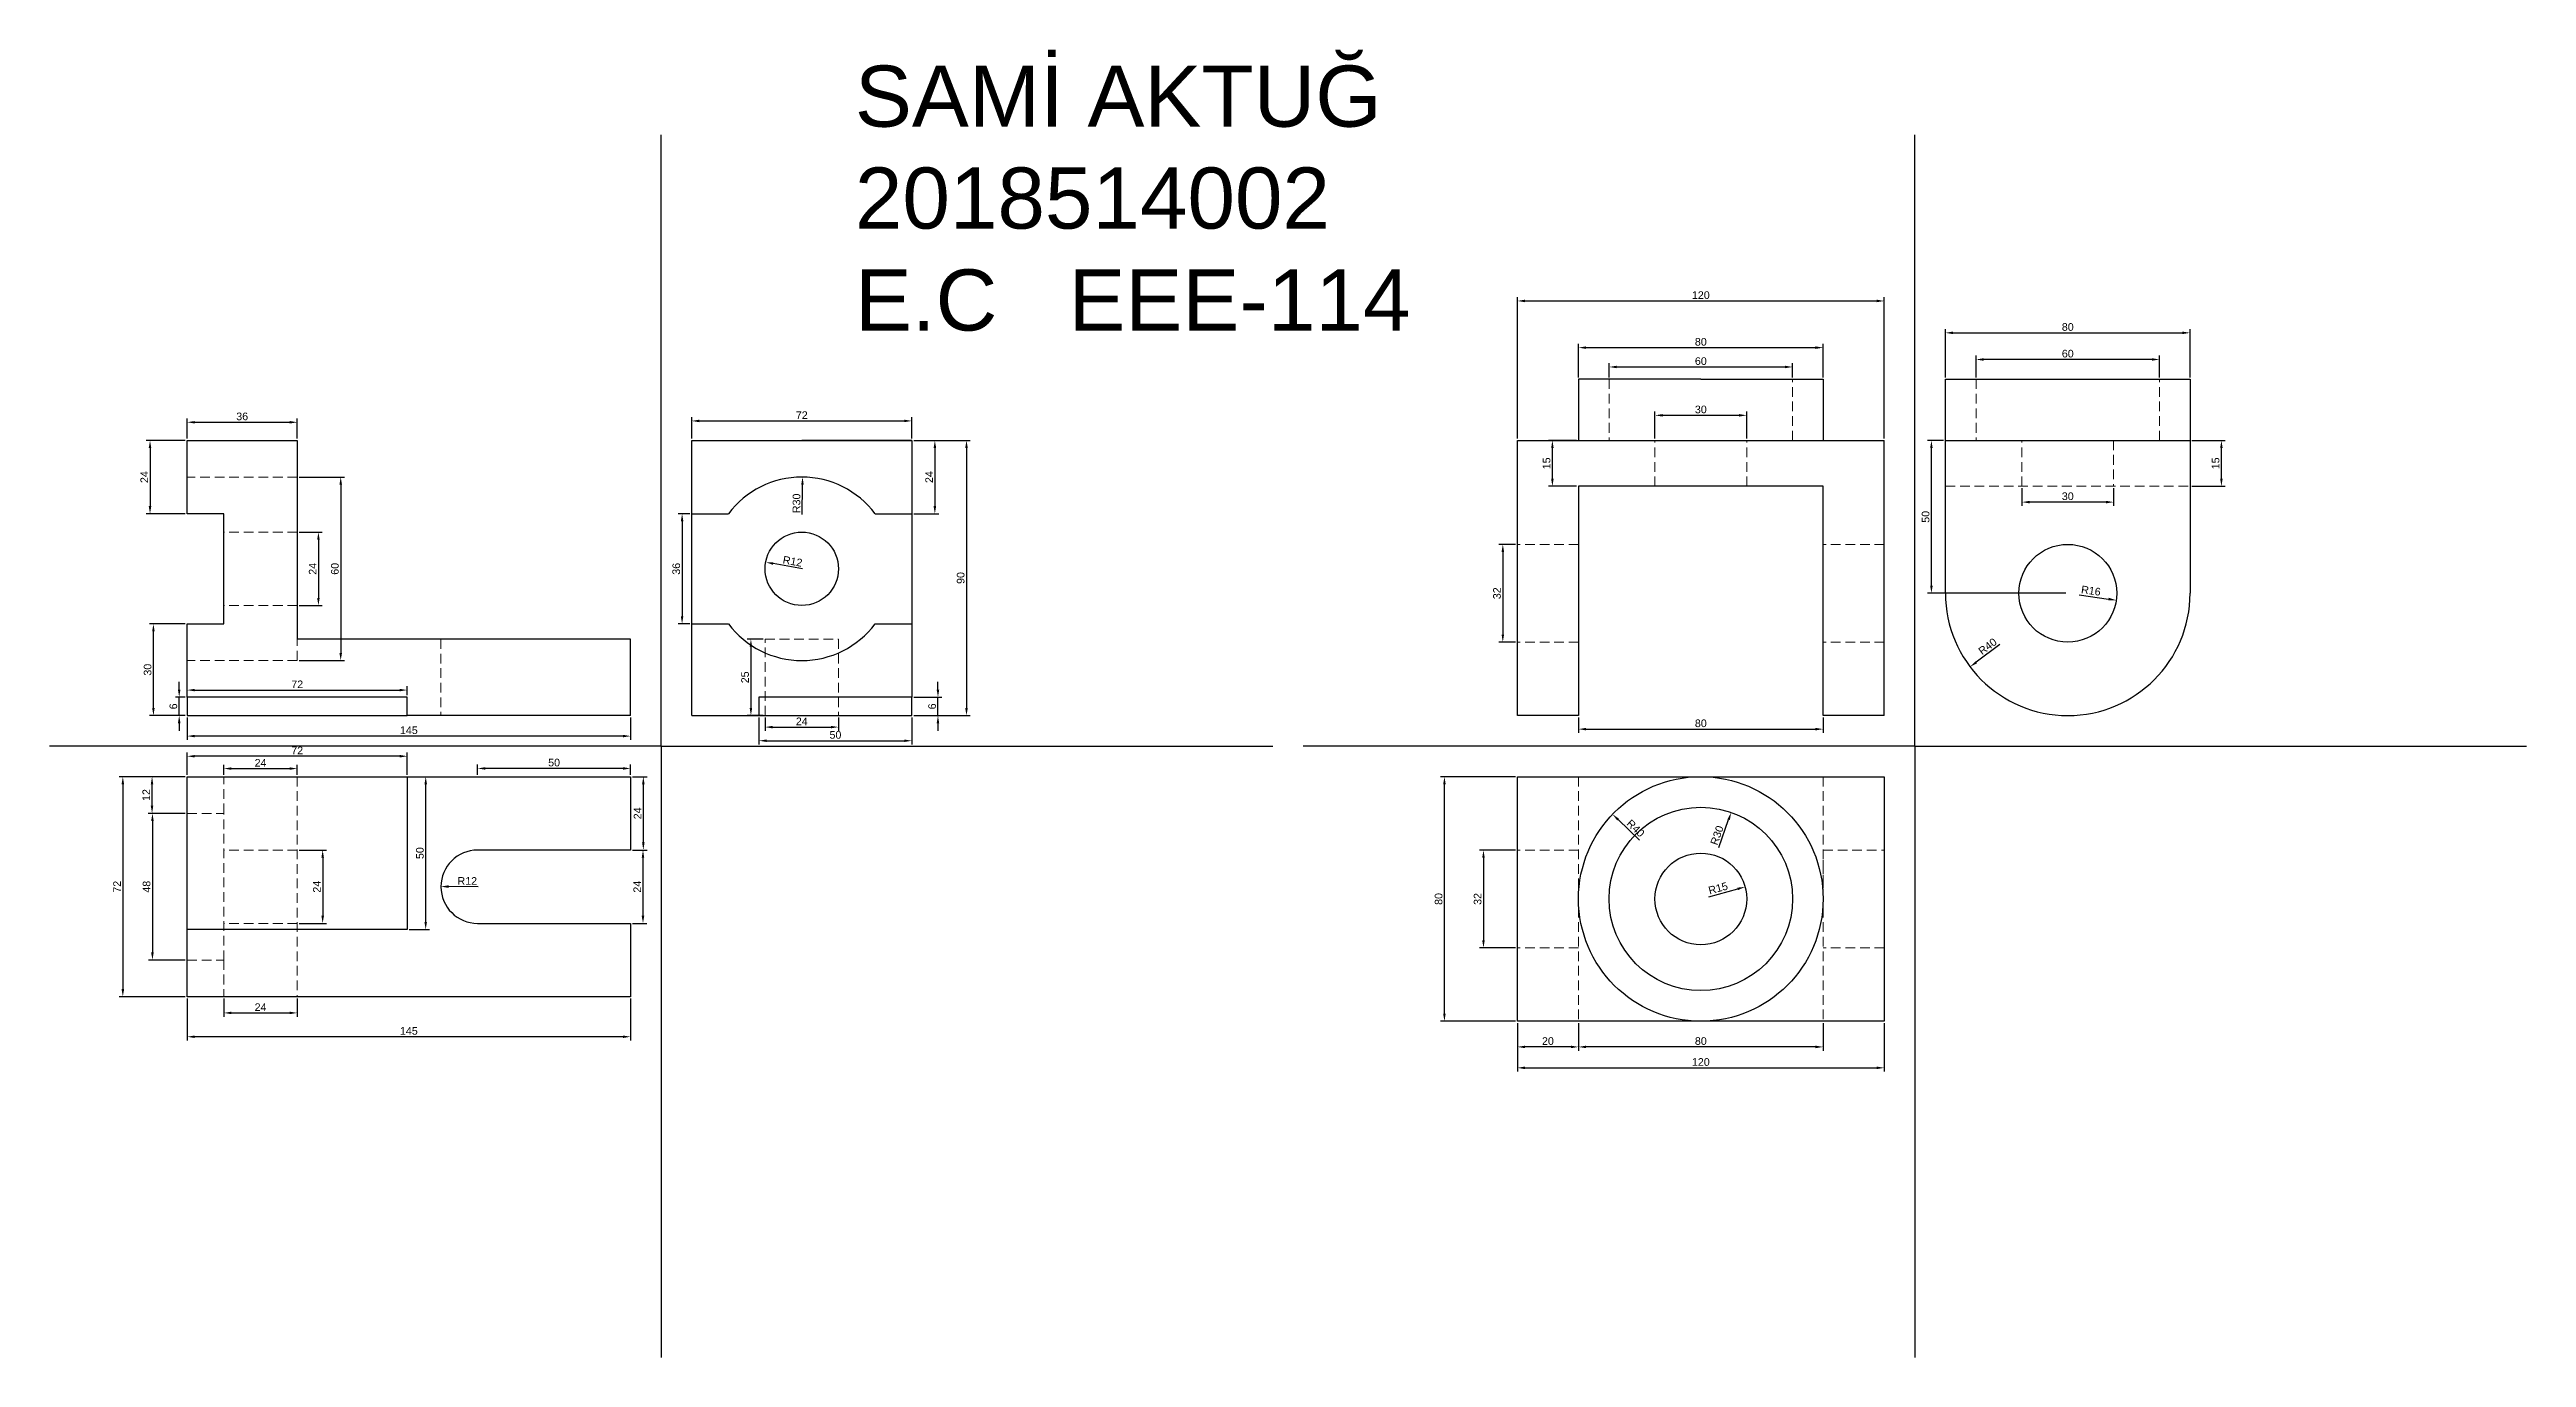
# Model space of a CAD drawing. Header units: millimetres. Extents: x 0 to 810, y 0 to 428.
import ezdxf

# ---------------------------------------------------------------- set-up
doc = ezdxf.new("R2010")
doc.units = ezdxf.units.MM
doc.linetypes.add('HIDDEN2', pattern=[4.7625, 3.175, -1.5875])
doc.layers.add('dimension', color=3, linetype='Continuous', lineweight=15)
doc.layers.add('hidden', color=2, linetype='HIDDEN2', lineweight=18)
doc.styles.get("Standard").update_dxf_attribs({"font": 'arial.ttf'})
doc.dimstyles.new('ISO-25', dxfattribs={"dimtxt": 2.5, "dimasz": 2.5, "dimexe": 1.25, "dimexo": 0.625, "dimtad": 1, "dimtxsty": 'Standard', "dimcen": 2.5, "dimadec": 0, "dimazin": 0, "dimtfac": 1, "dimtmove": 0, "dimatfit": 3, "dimfxl": 1, "dimarcsym": 0})

msp = doc.modelspace()

# ---------------------------------------------------------------- texts
at = {"insert": (263.365, 422.626), "char_height": 20, "attachment_point": 1}
msp.add_mtext_dynamic_manual_height_columns('SAMİ AKTUĞ\\P2018514002\\PE.C   EEE-114', width=232.09743, gutter_width=12.5, heights=[0], dxfattribs=at)

# ---------------------------------------------------------------- blocks, each defined once
blk = doc.blocks.new('*D1')
at = {"layer": 'Defpoints', "color": 0, "transparency": 16777216}
for p in [(580, 330.35), (500, 320), (580, 320)]:
    blk.add_point(p, dxfattribs=at)
at = {"layer": 'dimension', "color": 0, "lineweight": -2, "transparency": 16777216}
for p, q in [((500, 320.63), (500, 331.6)), ((502.5, 330.35), (577.5, 330.35)), ((580, 320.63), (580, 331.6))]:
    blk.add_line(p, q, dxfattribs=at)
at = {"layer": 'dimension', "color": 0, "transparency": 16777216}
for points in [[(502.5, 330.77), (502.5, 329.93), (500, 330.35)], [(577.5, 330.77), (577.5, 329.93), (580, 330.35)]]:
    blk.add_solid(points, dxfattribs=at)
at = {"layer": 'dimension', "color": 0, "transparency": 16777216, "insert": (540, 332.25), "char_height": 2.5, "attachment_point": 5}
blk.add_mtext('80', dxfattribs=at)
blk = doc.blocks.new('*D2')
at = {"layer": 'Defpoints', "color": 0, "transparency": 16777216}
for p in [(570, 324.03), (510, 320), (570, 320)]:
    blk.add_point(p, dxfattribs=at)
at = {"layer": 'dimension', "color": 0, "lineweight": -2, "transparency": 16777216}
for p, q in [((510, 320.63), (510, 325.28)), ((512.5, 324.03), (567.5, 324.03)), ((570, 320.63), (570, 325.28))]:
    blk.add_line(p, q, dxfattribs=at)
at = {"layer": 'dimension', "color": 0, "transparency": 16777216}
for points in [[(512.5, 324.44), (512.5, 323.61), (510, 324.03)], [(567.5, 324.44), (567.5, 323.61), (570, 324.03)]]:
    blk.add_solid(points, dxfattribs=at)
at = {"layer": 'dimension', "color": 0, "transparency": 16777216, "insert": (540, 325.93), "char_height": 2.5, "attachment_point": 5}
blk.add_mtext('60', dxfattribs=at)
blk = doc.blocks.new('*D3')
at = {"layer": 'Defpoints', "color": 0, "transparency": 16777216}
for p in [(555, 308.21), (525, 300), (555, 300)]:
    blk.add_point(p, dxfattribs=at)
at = {"layer": 'dimension', "color": 0, "lineweight": -2, "transparency": 16777216}
for p, q in [((525, 300.62), (525, 309.46)), ((527.5, 308.21), (552.5, 308.21)), ((555, 300.62), (555, 309.46))]:
    blk.add_line(p, q, dxfattribs=at)
at = {"layer": 'dimension', "color": 0, "transparency": 16777216}
for points in [[(527.5, 308.63), (527.5, 307.8), (525, 308.21)], [(552.5, 308.63), (552.5, 307.8), (555, 308.21)]]:
    blk.add_solid(points, dxfattribs=at)
at = {"layer": 'dimension', "color": 0, "transparency": 16777216, "insert": (540, 310.12), "char_height": 2.5, "attachment_point": 5}
blk.add_mtext('30', dxfattribs=at)
blk = doc.blocks.new('*D5')
at = {"layer": 'Defpoints', "color": 0, "transparency": 16777216}
for p in [(480, 266), (475.25, 234), (480, 234)]:
    blk.add_point(p, dxfattribs=at)
at = {"layer": 'dimension', "color": 0, "lineweight": -2, "transparency": 16777216}
for p, q in [((479.38, 266), (474, 266)), ((475.25, 263.5), (475.25, 236.5)), ((479.38, 234), (474, 234))]:
    blk.add_line(p, q, dxfattribs=at)
at = {"layer": 'dimension', "color": 0, "transparency": 16777216}
for points in [[(474.84, 263.5), (475.67, 263.5), (475.25, 266)], [(474.84, 236.5), (475.67, 236.5), (475.25, 234)]]:
    blk.add_solid(points, dxfattribs=at)
at = {"layer": 'dimension', "color": 0, "transparency": 16777216, "insert": (473.35, 250), "char_height": 2.5, "attachment_point": 5, "rotation": 90}
blk.add_mtext('32', dxfattribs=at)
blk = doc.blocks.new('*D6')
at = {"layer": 'Defpoints', "color": 0, "transparency": 16777216}
for p in [(480, 166), (468.92, 134), (480, 134)]:
    blk.add_point(p, dxfattribs=at)
at = {"layer": 'dimension', "color": 0, "lineweight": -2, "transparency": 16777216}
for p, q in [((479.38, 166), (467.67, 166)), ((468.92, 163.5), (468.92, 136.5)), ((479.38, 134), (467.67, 134))]:
    blk.add_line(p, q, dxfattribs=at)
at = {"layer": 'dimension', "color": 0, "transparency": 16777216}
for points in [[(468.51, 163.5), (469.34, 163.5), (468.92, 166)], [(468.51, 136.5), (469.34, 136.5), (468.92, 134)]]:
    blk.add_solid(points, dxfattribs=at)
at = {"layer": 'dimension', "color": 0, "transparency": 16777216, "insert": (467.02, 150), "char_height": 2.5, "attachment_point": 5, "rotation": 90}
blk.add_mtext('32', dxfattribs=at)
blk = doc.blocks.new('*D7')
at = {"layer": 'Defpoints', "color": 0, "transparency": 16777216}
for p in [(480, 110), (600, 110), (600, 94.75)]:
    blk.add_point(p, dxfattribs=at)
at = {"layer": 'dimension', "color": 0, "lineweight": -2, "transparency": 16777216}
for p, q in [((480, 109.38), (480, 93.5)), ((600, 109.38), (600, 93.5)), ((482.5, 94.75), (597.5, 94.75))]:
    blk.add_line(p, q, dxfattribs=at)
at = {"layer": 'dimension', "color": 0, "transparency": 16777216}
for points in [[(482.5, 95.17), (482.5, 94.34), (480, 94.75)], [(597.5, 95.17), (597.5, 94.34), (600, 94.75)]]:
    blk.add_solid(points, dxfattribs=at)
at = {"layer": 'dimension', "color": 0, "transparency": 16777216, "insert": (540, 96.65), "char_height": 2.5, "attachment_point": 5}
blk.add_mtext('120', dxfattribs=at)
blk = doc.blocks.new('*D8')
at = {"layer": 'Defpoints', "color": 0, "transparency": 16777216}
for p in [(600, 345.62), (480, 300), (600, 300)]:
    blk.add_point(p, dxfattribs=at)
at = {"layer": 'dimension', "color": 0, "lineweight": -2, "transparency": 16777216}
for p, q in [((480, 300.62), (480, 346.87)), ((482.5, 345.62), (597.5, 345.62)), ((600, 300.62), (600, 346.87))]:
    blk.add_line(p, q, dxfattribs=at)
at = {"layer": 'dimension', "color": 0, "transparency": 16777216}
for points in [[(482.5, 346.04), (482.5, 345.21), (480, 345.62)], [(597.5, 346.04), (597.5, 345.21), (600, 345.62)]]:
    blk.add_solid(points, dxfattribs=at)
at = {"layer": 'dimension', "color": 0, "transparency": 16777216, "insert": (540, 347.52), "char_height": 2.5, "attachment_point": 5}
blk.add_mtext('120', dxfattribs=at)
blk = doc.blocks.new('*D9')
at = {"layer": 'Defpoints', "color": 0, "transparency": 16777216}
for p in [(500, 210), (580, 210), (580, 205.55)]:
    blk.add_point(p, dxfattribs=at)
at = {"layer": 'dimension', "color": 0, "lineweight": -2, "transparency": 16777216}
for p, q in [((500, 209.38), (500, 204.3)), ((502.5, 205.55), (577.5, 205.55)), ((580, 209.38), (580, 204.3))]:
    blk.add_line(p, q, dxfattribs=at)
at = {"layer": 'dimension', "color": 0, "transparency": 16777216}
for points in [[(502.5, 205.96), (502.5, 205.13), (500, 205.55)], [(577.5, 205.96), (577.5, 205.13), (580, 205.55)]]:
    blk.add_solid(points, dxfattribs=at)
at = {"layer": 'dimension', "color": 0, "transparency": 16777216, "insert": (540, 207.45), "char_height": 2.5, "attachment_point": 5}
blk.add_mtext('80', dxfattribs=at)
blk = doc.blocks.new('*D10')
at = {"layer": 'Defpoints', "color": 0, "transparency": 16777216}
for p in [(456.16, 190), (480, 190), (480, 110)]:
    blk.add_point(p, dxfattribs=at)
at = {"layer": 'dimension', "color": 0, "lineweight": -2, "transparency": 16777216}
for p, q in [((479.38, 190), (454.91, 190)), ((456.16, 112.5), (456.16, 187.5)), ((479.38, 110), (454.91, 110))]:
    blk.add_line(p, q, dxfattribs=at)
at = {"layer": 'dimension', "color": 0, "transparency": 16777216}
for points in [[(455.74, 187.5), (456.57, 187.5), (456.16, 190)], [(455.74, 112.5), (456.57, 112.5), (456.16, 110)]]:
    blk.add_solid(points, dxfattribs=at)
at = {"layer": 'dimension', "color": 0, "transparency": 16777216, "insert": (454.26, 150), "char_height": 2.5, "attachment_point": 5, "rotation": 90}
blk.add_mtext('80', dxfattribs=at)
blk = doc.blocks.new('*D11')
at = {"layer": 'Defpoints', "color": 0, "transparency": 16777216}
for p in [(480, 110), (500, 110), (480, 101.6)]:
    blk.add_point(p, dxfattribs=at)
at = {"layer": 'dimension', "color": 0, "lineweight": -2, "transparency": 16777216}
for p, q in [((480, 109.38), (480, 100.35)), ((500, 109.38), (500, 100.35)), ((497.5, 101.6), (482.5, 101.6))]:
    blk.add_line(p, q, dxfattribs=at)
at = {"layer": 'dimension', "color": 0, "transparency": 16777216}
for points in [[(482.5, 102.01), (482.5, 101.18), (480, 101.6)], [(497.5, 102.01), (497.5, 101.18), (500, 101.6)]]:
    blk.add_solid(points, dxfattribs=at)
at = {"layer": 'dimension', "color": 0, "transparency": 16777216, "insert": (490, 103.5), "char_height": 2.5, "attachment_point": 5}
blk.add_mtext('20', dxfattribs=at)
blk = doc.blocks.new('*D12')
at = {"layer": 'Defpoints', "color": 0, "transparency": 16777216}
for p in [(630, 326.48), (630, 320), (690, 320)]:
    blk.add_point(p, dxfattribs=at)
at = {"layer": 'dimension', "color": 0, "lineweight": -2, "transparency": 16777216}
for p, q in [((630, 320.62), (630, 327.73)), ((687.5, 326.48), (632.5, 326.48)), ((690, 320.62), (690, 327.73))]:
    blk.add_line(p, q, dxfattribs=at)
at = {"layer": 'dimension', "color": 0, "transparency": 16777216}
for points in [[(632.5, 326.89), (632.5, 326.06), (630, 326.48)], [(687.5, 326.89), (687.5, 326.06), (690, 326.48)]]:
    blk.add_solid(points, dxfattribs=at)
at = {"layer": 'dimension', "color": 0, "transparency": 16777216, "insert": (660, 328.38), "char_height": 2.5, "attachment_point": 5}
blk.add_mtext('60', dxfattribs=at)
blk = doc.blocks.new('*D13')
at = {"layer": 'Defpoints', "color": 0, "transparency": 16777216}
for p in [(700, 335.2), (620, 320), (700, 320)]:
    blk.add_point(p, dxfattribs=at)
at = {"layer": 'dimension', "color": 0, "lineweight": -2, "transparency": 16777216}
for p, q in [((620, 320.62), (620, 336.45)), ((622.5, 335.2), (697.5, 335.2)), ((700, 320.62), (700, 336.45))]:
    blk.add_line(p, q, dxfattribs=at)
at = {"layer": 'dimension', "color": 0, "transparency": 16777216}
for points in [[(622.5, 335.61), (622.5, 334.78), (620, 335.2)], [(697.5, 335.61), (697.5, 334.78), (700, 335.2)]]:
    blk.add_solid(points, dxfattribs=at)
at = {"layer": 'dimension', "color": 0, "transparency": 16777216, "insert": (660, 337.1), "char_height": 2.5, "attachment_point": 5}
blk.add_mtext('80', dxfattribs=at)
blk = doc.blocks.new('*D14')
at = {"layer": 'Defpoints', "color": 0, "transparency": 16777216}
for p in [(645, 285), (675, 285), (645, 279.82)]:
    blk.add_point(p, dxfattribs=at)
at = {"layer": 'dimension', "color": 0, "lineweight": -2, "transparency": 16777216}
for p, q in [((645, 284.38), (645, 278.57)), ((675, 284.38), (675, 278.57)), ((672.5, 279.82), (647.5, 279.82))]:
    blk.add_line(p, q, dxfattribs=at)
at = {"layer": 'dimension', "color": 0, "transparency": 16777216}
for points in [[(647.5, 280.24), (647.5, 279.41), (645, 279.82)], [(672.5, 280.24), (672.5, 279.41), (675, 279.82)]]:
    blk.add_solid(points, dxfattribs=at)
at = {"layer": 'dimension', "color": 0, "transparency": 16777216, "insert": (660, 281.73), "char_height": 2.5, "attachment_point": 5}
blk.add_mtext('30', dxfattribs=at)
blk = doc.blocks.new('*D15')
at = {"layer": 'Defpoints', "color": 0, "transparency": 16777216}
for p in [(700, 300), (710.24, 300), (700, 285)]:
    blk.add_point(p, dxfattribs=at)
at = {"layer": 'dimension', "color": 0, "lineweight": -2, "transparency": 16777216}
for p, q in [((700.62, 300), (711.49, 300)), ((710.24, 287.5), (710.24, 297.5)), ((700.62, 285), (711.49, 285))]:
    blk.add_line(p, q, dxfattribs=at)
at = {"layer": 'dimension', "color": 0, "transparency": 16777216}
for points in [[(709.83, 297.5), (710.66, 297.5), (710.24, 300)], [(709.83, 287.5), (710.66, 287.5), (710.24, 285)]]:
    blk.add_solid(points, dxfattribs=at)
at = {"layer": 'dimension', "color": 0, "transparency": 16777216, "insert": (708.34, 292.5), "char_height": 2.5, "attachment_point": 5, "rotation": 90}
blk.add_mtext('15', dxfattribs=at)
blk = doc.blocks.new('*D16')
at = {"layer": 'Defpoints', "color": 0, "transparency": 16777216}
for p in [(491.46, 300), (500, 300), (500, 285)]:
    blk.add_point(p, dxfattribs=at)
at = {"layer": 'dimension', "color": 0, "lineweight": -2, "transparency": 16777216}
for p, q in [((499.38, 300), (490.21, 300)), ((491.46, 287.5), (491.46, 297.5)), ((499.38, 285), (490.21, 285))]:
    blk.add_line(p, q, dxfattribs=at)
at = {"layer": 'dimension', "color": 0, "transparency": 16777216}
for points in [[(491.05, 297.5), (491.88, 297.5), (491.46, 300)], [(491.05, 287.5), (491.88, 287.5), (491.46, 285)]]:
    blk.add_solid(points, dxfattribs=at)
at = {"layer": 'dimension', "color": 0, "transparency": 16777216, "insert": (489.56, 292.5), "char_height": 2.5, "attachment_point": 5, "rotation": 90}
blk.add_mtext('15', dxfattribs=at)
blk = doc.blocks.new('*D17')
at = {"layer": 'Defpoints', "color": 0, "transparency": 16777216}
for p in [(554.47, 153.95), (540, 150)]:
    blk.add_point(p, dxfattribs=at)
at = {"layer": 'dimension', "color": 0, "lineweight": -2, "transparency": 16777216}
blk.add_line((542.66, 150.73), (552.06, 153.29), dxfattribs=at)
at = {"layer": 'dimension', "color": 0, "transparency": 16777216}
blk.add_solid([(551.95, 153.69), (552.17, 152.89), (554.47, 153.95)], dxfattribs=at)
at = {"layer": 'dimension', "color": 0, "transparency": 16777216, "insert": (545.65, 153.51), "char_height": 2.5, "attachment_point": 5, "rotation": 15.26371}
blk.add_mtext('R15', dxfattribs=at)
blk = doc.blocks.new('*D18')
at = {"layer": 'Defpoints', "color": 0, "transparency": 16777216}
for p in [(549.93, 178.31), (540, 150)]:
    blk.add_point(p, dxfattribs=at)
at = {"layer": 'dimension', "color": 0, "lineweight": -2, "transparency": 16777216}
blk.add_line((545.89, 166.78), (549.1, 175.95), dxfattribs=at)
at = {"layer": 'dimension', "color": 0, "transparency": 16777216}
blk.add_solid([(548.71, 176.09), (549.5, 175.81), (549.93, 178.31)], dxfattribs=at)
at = {"layer": 'dimension', "color": 0, "transparency": 16777216, "insert": (545.29, 170.82), "char_height": 2.5, "attachment_point": 5, "rotation": 70.66835}
blk.add_mtext('R30', dxfattribs=at)
blk = doc.blocks.new('*D19')
at = {"layer": 'Defpoints', "color": 0, "transparency": 16777216}
for p in [(511.14, 177.7), (540, 150)]:
    blk.add_point(p, dxfattribs=at)
at = {"layer": 'dimension', "color": 0, "lineweight": -2, "transparency": 16777216}
blk.add_line((519.95, 169.24), (512.94, 175.97), dxfattribs=at)
at = {"layer": 'dimension', "color": 0, "transparency": 16777216}
blk.add_solid([(513.23, 176.27), (512.66, 175.66), (511.14, 177.7)], dxfattribs=at)
at = {"layer": 'dimension', "color": 0, "transparency": 16777216, "insert": (518.67, 173.11), "char_height": 2.5, "attachment_point": 5, "rotation": 316.17887}
blk.add_mtext('R40', dxfattribs=at)
blk = doc.blocks.new('*D20')
at = {"layer": 'Defpoints', "color": 0, "transparency": 16777216}
for p in [(500, 109.38), (580, 110), (500, 101.6)]:
    blk.add_point(p, dxfattribs=at)
at = {"layer": 'dimension', "color": 0, "lineweight": -2, "transparency": 16777216}
for p, q in [((500, 108.75), (500, 100.35)), ((580, 109.38), (580, 100.35)), ((577.5, 101.6), (502.5, 101.6))]:
    blk.add_line(p, q, dxfattribs=at)
at = {"layer": 'dimension', "color": 0, "transparency": 16777216}
for points in [[(502.5, 102.01), (502.5, 101.18), (500, 101.6)], [(577.5, 102.01), (577.5, 101.18), (580, 101.6)]]:
    blk.add_solid(points, dxfattribs=at)
at = {"layer": 'dimension', "color": 0, "transparency": 16777216, "insert": (540, 103.5), "char_height": 2.5, "attachment_point": 5}
blk.add_mtext('80', dxfattribs=at)
blk = doc.blocks.new('*D22')
at = {"layer": 'Defpoints', "color": 0, "transparency": 16777216}
for p in [(660, 250), (628.06, 225.92)]:
    blk.add_point(p, dxfattribs=at)
at = {"layer": 'dimension', "color": 0, "lineweight": -2, "transparency": 16777216}
blk.add_line((637.81, 233.28), (630.05, 227.43), dxfattribs=at)
at = {"layer": 'dimension', "color": 0, "transparency": 16777216}
blk.add_solid([(629.8, 227.76), (630.3, 227.1), (628.06, 225.92)], dxfattribs=at)
at = {"layer": 'dimension', "color": 0, "transparency": 16777216, "insert": (633.79, 232.62), "char_height": 2.5, "attachment_point": 5, "rotation": 37.0057}
blk.add_mtext('R40', dxfattribs=at)
blk = doc.blocks.new('*D23')
at = {"layer": 'Defpoints', "color": 0, "transparency": 16777216}
for p in [(660, 250), (675.84, 247.74)]:
    blk.add_point(p, dxfattribs=at)
at = {"layer": 'dimension', "color": 0, "lineweight": -2, "transparency": 16777216}
blk.add_line((663.74, 249.47), (673.36, 248.1), dxfattribs=at)
at = {"layer": 'dimension', "color": 0, "transparency": 16777216}
blk.add_solid([(673.42, 248.51), (673.31, 247.68), (675.84, 247.74)], dxfattribs=at)
at = {"layer": 'dimension', "color": 0, "transparency": 16777216, "insert": (667.58, 250.84), "char_height": 2.5, "attachment_point": 5, "rotation": 351.89015}
blk.add_mtext('R16', dxfattribs=at)
blk = doc.blocks.new('*D24')
at = {"layer": 'Defpoints', "color": 0, "transparency": 16777216}
for p in [(615.41, 300), (620, 300), (660, 250)]:
    blk.add_point(p, dxfattribs=at)
at = {"layer": 'dimension', "color": 0, "lineweight": -2, "transparency": 16777216}
for p, q in [((619.38, 300), (614.16, 300)), ((615.41, 252.5), (615.41, 297.5)), ((659.38, 250), (614.16, 250))]:
    blk.add_line(p, q, dxfattribs=at)
at = {"layer": 'dimension', "color": 0, "transparency": 16777216}
for points in [[(615, 297.5), (615.83, 297.5), (615.41, 300)], [(615, 252.5), (615.83, 252.5), (615.41, 250)]]:
    blk.add_solid(points, dxfattribs=at)
at = {"layer": 'dimension', "color": 0, "transparency": 16777216, "insert": (613.51, 275), "char_height": 2.5, "attachment_point": 5, "rotation": 90}
blk.add_mtext('50', dxfattribs=at)
blk = doc.blocks.new('*D25')
at = {"layer": 'Defpoints', "color": 0, "transparency": 16777216}
for p in [(45, 300), (81, 305.94), (81, 300)]:
    blk.add_point(p, dxfattribs=at)
at = {"layer": 'dimension', "color": 0, "lineweight": -2, "transparency": 16777216}
for p, q in [((45, 300.62), (45, 307.19)), ((47.5, 305.94), (78.5, 305.94)), ((81, 300.62), (81, 307.19))]:
    blk.add_line(p, q, dxfattribs=at)
at = {"layer": 'dimension', "color": 0, "transparency": 16777216}
for points in [[(47.5, 306.35), (47.5, 305.52), (45, 305.94)], [(78.5, 306.35), (78.5, 305.52), (81, 305.94)]]:
    blk.add_solid(points, dxfattribs=at)
at = {"layer": 'dimension', "color": 0, "transparency": 16777216, "insert": (63, 307.84), "char_height": 2.5, "attachment_point": 5}
blk.add_mtext('36', dxfattribs=at)
blk = doc.blocks.new('*D26')
at = {"layer": 'Defpoints', "color": 0, "transparency": 16777216}
for p in [(45, 300), (32.86, 276), (45, 276)]:
    blk.add_point(p, dxfattribs=at)
at = {"layer": 'dimension', "color": 0, "lineweight": -2, "transparency": 16777216}
for p, q in [((44.38, 300), (31.61, 300)), ((32.86, 297.5), (32.86, 278.5)), ((44.38, 276), (31.61, 276))]:
    blk.add_line(p, q, dxfattribs=at)
at = {"layer": 'dimension', "color": 0, "transparency": 16777216}
for points in [[(32.44, 297.5), (33.28, 297.5), (32.86, 300)], [(32.44, 278.5), (33.28, 278.5), (32.86, 276)]]:
    blk.add_solid(points, dxfattribs=at)
at = {"layer": 'dimension', "color": 0, "transparency": 16777216, "insert": (30.98, 288), "char_height": 2.5, "attachment_point": 5, "rotation": 90}
blk.add_mtext('24', dxfattribs=at)
blk = doc.blocks.new('*D27')
at = {"layer": 'Defpoints', "color": 0, "transparency": 16777216}
for p in [(81, 288), (81, 228), (95.22, 228)]:
    blk.add_point(p, dxfattribs=at)
at = {"layer": 'dimension', "color": 0, "lineweight": -2, "transparency": 16777216}
for p, q in [((81.62, 288), (96.47, 288)), ((95.22, 285.5), (95.22, 230.5)), ((81.62, 228), (96.47, 228))]:
    blk.add_line(p, q, dxfattribs=at)
at = {"layer": 'dimension', "color": 0, "transparency": 16777216}
for points in [[(94.8, 285.5), (95.64, 285.5), (95.22, 288)], [(94.8, 230.5), (95.64, 230.5), (95.22, 228)]]:
    blk.add_solid(points, dxfattribs=at)
at = {"layer": 'dimension', "color": 0, "transparency": 16777216, "insert": (93.32, 258), "char_height": 2.5, "attachment_point": 5, "rotation": 90}
blk.add_mtext('60', dxfattribs=at)
blk = doc.blocks.new('*D28')
at = {"layer": 'Defpoints', "color": 0, "transparency": 16777216}
for p in [(81, 270), (81, 246), (87.93, 246)]:
    blk.add_point(p, dxfattribs=at)
at = {"layer": 'dimension', "color": 0, "lineweight": -2, "transparency": 16777216}
for p, q in [((81.62, 270), (89.18, 270)), ((87.93, 267.5), (87.93, 248.5)), ((81.62, 246), (89.18, 246))]:
    blk.add_line(p, q, dxfattribs=at)
at = {"layer": 'dimension', "color": 0, "transparency": 16777216}
for points in [[(87.52, 267.5), (88.35, 267.5), (87.93, 270)], [(87.52, 248.5), (88.35, 248.5), (87.93, 246)]]:
    blk.add_solid(points, dxfattribs=at)
at = {"layer": 'dimension', "color": 0, "transparency": 16777216, "insert": (86.05, 258), "char_height": 2.5, "attachment_point": 5, "rotation": 90}
blk.add_mtext('24', dxfattribs=at)
blk = doc.blocks.new('*D31')
at = {"layer": 'Defpoints', "color": 0, "transparency": 16777216}
for p in [(45, 210), (45, 203.27), (190, 210)]:
    blk.add_point(p, dxfattribs=at)
at = {"layer": 'dimension', "color": 0, "lineweight": -2, "transparency": 16777216}
for p, q in [((45, 209.38), (45, 202.02)), ((187.5, 203.27), (47.5, 203.27)), ((190, 209.38), (190, 202.02))]:
    blk.add_line(p, q, dxfattribs=at)
at = {"layer": 'dimension', "color": 0, "transparency": 16777216}
for points in [[(47.5, 203.69), (47.5, 202.86), (45, 203.27)], [(187.5, 203.69), (187.5, 202.86), (190, 203.27)]]:
    blk.add_solid(points, dxfattribs=at)
at = {"layer": 'dimension', "color": 0, "transparency": 16777216, "insert": (117.5, 205.17), "char_height": 2.5, "attachment_point": 5}
blk.add_mtext('145', dxfattribs=at)
blk = doc.blocks.new('*D32')
at = {"layer": 'Defpoints', "color": 0, "transparency": 16777216}
for p in [(33.52, 190), (45, 190), (45, 178)]:
    blk.add_point(p, dxfattribs=at)
at = {"layer": 'dimension', "color": 0, "lineweight": -2, "transparency": 16777216}
for p, q in [((44.38, 190), (32.27, 190)), ((33.52, 180.5), (33.52, 187.5)), ((44.38, 178), (32.27, 178))]:
    blk.add_line(p, q, dxfattribs=at)
at = {"layer": 'dimension', "color": 0, "transparency": 16777216}
for points in [[(33.1, 187.5), (33.93, 187.5), (33.52, 190)], [(33.1, 180.5), (33.93, 180.5), (33.52, 178)]]:
    blk.add_solid(points, dxfattribs=at)
at = {"layer": 'dimension', "color": 0, "transparency": 16777216, "insert": (31.64, 184), "char_height": 2.5, "attachment_point": 5, "rotation": 90}
blk.add_mtext('12', dxfattribs=at)
blk = doc.blocks.new('*D33')
at = {"layer": 'Defpoints', "color": 0, "transparency": 16777216}
for p in [(57, 190), (81, 192.65), (81, 190)]:
    blk.add_point(p, dxfattribs=at)
at = {"layer": 'dimension', "color": 0, "lineweight": -2, "transparency": 16777216}
for p, q in [((57, 190.62), (57, 193.9)), ((59.5, 192.65), (78.5, 192.65)), ((81, 190.62), (81, 193.9))]:
    blk.add_line(p, q, dxfattribs=at)
at = {"layer": 'dimension', "color": 0, "transparency": 16777216}
for points in [[(59.5, 193.06), (59.5, 192.23), (57, 192.65)], [(78.5, 193.06), (78.5, 192.23), (81, 192.65)]]:
    blk.add_solid(points, dxfattribs=at)
at = {"layer": 'dimension', "color": 0, "transparency": 16777216, "insert": (69, 194.53), "char_height": 2.5, "attachment_point": 5}
blk.add_mtext('24', dxfattribs=at)
blk = doc.blocks.new('*D35')
at = {"layer": 'Defpoints', "color": 0, "transparency": 16777216}
for p in [(45, 178), (33.65, 130), (45, 130)]:
    blk.add_point(p, dxfattribs=at)
at = {"layer": 'dimension', "color": 0, "lineweight": -2, "transparency": 16777216}
for p, q in [((44.38, 178), (32.4, 178)), ((33.65, 175.5), (33.65, 132.5)), ((44.38, 130), (32.4, 130))]:
    blk.add_line(p, q, dxfattribs=at)
at = {"layer": 'dimension', "color": 0, "transparency": 16777216}
for points in [[(33.23, 175.5), (34.07, 175.5), (33.65, 178)], [(33.23, 132.5), (34.07, 132.5), (33.65, 130)]]:
    blk.add_solid(points, dxfattribs=at)
at = {"layer": 'dimension', "color": 0, "transparency": 16777216, "insert": (31.75, 154), "char_height": 2.5, "attachment_point": 5, "rotation": 90}
blk.add_mtext('48', dxfattribs=at)
blk = doc.blocks.new('*D36')
at = {"layer": 'Defpoints', "color": 0, "transparency": 16777216}
for p in [(45, 118), (190, 118), (45, 104.92)]:
    blk.add_point(p, dxfattribs=at)
at = {"layer": 'dimension', "color": 0, "lineweight": -2, "transparency": 16777216}
for p, q in [((45, 117.38), (45, 103.67)), ((190, 117.38), (190, 103.67)), ((187.5, 104.92), (47.5, 104.92))]:
    blk.add_line(p, q, dxfattribs=at)
at = {"layer": 'dimension', "color": 0, "transparency": 16777216}
for points in [[(47.5, 105.34), (47.5, 104.5), (45, 104.92)], [(187.5, 105.34), (187.5, 104.5), (190, 104.92)]]:
    blk.add_solid(points, dxfattribs=at)
at = {"layer": 'dimension', "color": 0, "transparency": 16777216, "insert": (117.5, 106.82), "char_height": 2.5, "attachment_point": 5}
blk.add_mtext('145', dxfattribs=at)
blk = doc.blocks.new('*D37')
at = {"layer": 'Defpoints', "color": 0, "transparency": 16777216}
for p in [(57, 118), (81, 118), (81, 112.72)]:
    blk.add_point(p, dxfattribs=at)
at = {"layer": 'dimension', "color": 0, "lineweight": -2, "transparency": 16777216}
for p, q in [((57, 117.38), (57, 111.47)), ((81, 117.38), (81, 111.47)), ((59.5, 112.72), (78.5, 112.72))]:
    blk.add_line(p, q, dxfattribs=at)
at = {"layer": 'dimension', "color": 0, "transparency": 16777216}
for points in [[(59.5, 113.14), (59.5, 112.31), (57, 112.72)], [(78.5, 113.14), (78.5, 112.31), (81, 112.72)]]:
    blk.add_solid(points, dxfattribs=at)
at = {"layer": 'dimension', "color": 0, "transparency": 16777216, "insert": (69, 114.6), "char_height": 2.5, "attachment_point": 5}
blk.add_mtext('24', dxfattribs=at)
blk = doc.blocks.new('*D38')
at = {"layer": 'Defpoints', "color": 0, "transparency": 16777216}
for p in [(44.38, 190), (23.97, 118), (45, 118)]:
    blk.add_point(p, dxfattribs=at)
at = {"layer": 'dimension', "color": 0, "lineweight": -2, "transparency": 16777216}
for p, q in [((43.75, 190), (22.72, 190)), ((23.97, 187.5), (23.97, 120.5)), ((44.38, 118), (22.72, 118))]:
    blk.add_line(p, q, dxfattribs=at)
at = {"layer": 'dimension', "color": 0, "transparency": 16777216}
for points in [[(23.56, 187.5), (24.39, 187.5), (23.97, 190)], [(23.56, 120.5), (24.39, 120.5), (23.97, 118)]]:
    blk.add_solid(points, dxfattribs=at)
at = {"layer": 'dimension', "color": 0, "transparency": 16777216, "insert": (22.09, 154), "char_height": 2.5, "attachment_point": 5, "rotation": 90}
blk.add_mtext('72', dxfattribs=at)
blk = doc.blocks.new('*D39')
at = {"layer": 'Defpoints', "color": 0, "transparency": 16777216}
for p in [(190, 190), (190, 166), (194.18, 166)]:
    blk.add_point(p, dxfattribs=at)
at = {"layer": 'dimension', "color": 0, "lineweight": -2, "transparency": 16777216}
for p, q in [((190.62, 190), (195.43, 190)), ((194.18, 187.5), (194.18, 168.5)), ((190.62, 166), (195.43, 166))]:
    blk.add_line(p, q, dxfattribs=at)
at = {"layer": 'dimension', "color": 0, "transparency": 16777216}
for points in [[(193.77, 187.5), (194.6, 187.5), (194.18, 190)], [(193.77, 168.5), (194.6, 168.5), (194.18, 166)]]:
    blk.add_solid(points, dxfattribs=at)
at = {"layer": 'dimension', "color": 0, "transparency": 16777216, "insert": (192.3, 178), "char_height": 2.5, "attachment_point": 5, "rotation": 90}
blk.add_mtext('24', dxfattribs=at)
blk = doc.blocks.new('*D40')
at = {"layer": 'Defpoints', "color": 0, "transparency": 16777216}
for p in [(190, 166), (190, 142), (194.07, 142)]:
    blk.add_point(p, dxfattribs=at)
at = {"layer": 'dimension', "color": 0, "lineweight": -2, "transparency": 16777216}
for p, q in [((190.62, 166), (195.32, 166)), ((194.07, 163.5), (194.07, 144.5)), ((190.62, 142), (195.32, 142))]:
    blk.add_line(p, q, dxfattribs=at)
at = {"layer": 'dimension', "color": 0, "transparency": 16777216}
for points in [[(193.65, 163.5), (194.48, 163.5), (194.07, 166)], [(193.65, 144.5), (194.48, 144.5), (194.07, 142)]]:
    blk.add_solid(points, dxfattribs=at)
at = {"layer": 'dimension', "color": 0, "transparency": 16777216, "insert": (192.19, 154), "char_height": 2.5, "attachment_point": 5, "rotation": 90}
blk.add_mtext('24', dxfattribs=at)
blk = doc.blocks.new('*D41')
at = {"layer": 'Defpoints', "color": 0, "transparency": 16777216}
for p in [(140, 192.69), (140, 190), (190, 190)]:
    blk.add_point(p, dxfattribs=at)
at = {"layer": 'dimension', "color": 0, "lineweight": -2, "transparency": 16777216}
for p, q in [((140, 190.62), (140, 193.94)), ((187.5, 192.69), (142.5, 192.69)), ((190, 190.62), (190, 193.94))]:
    blk.add_line(p, q, dxfattribs=at)
at = {"layer": 'dimension', "color": 0, "transparency": 16777216}
for points in [[(142.5, 193.11), (142.5, 192.28), (140, 192.69)], [(187.5, 193.11), (187.5, 192.28), (190, 192.69)]]:
    blk.add_solid(points, dxfattribs=at)
at = {"layer": 'dimension', "color": 0, "transparency": 16777216, "insert": (165, 194.6), "char_height": 2.5, "attachment_point": 5}
blk.add_mtext('50', dxfattribs=at)
blk = doc.blocks.new('*D42')
at = {"layer": 'Defpoints', "color": 0, "transparency": 16777216}
for p in [(128, 154.05), (140, 154)]:
    blk.add_point(p, dxfattribs=at)
at = {"layer": 'dimension', "color": 0, "lineweight": -2, "transparency": 16777216}
blk.add_line((140.2, 154), (130.5, 154.04), dxfattribs=at)
at = {"layer": 'dimension', "color": 0, "transparency": 16777216}
blk.add_solid([(130.5, 154.46), (130.5, 153.62), (128, 154.05)], dxfattribs=at)
at = {"layer": 'dimension', "color": 0, "transparency": 16777216, "insert": (136.61, 155.89), "char_height": 2.5, "attachment_point": 5, "rotation": 359.75612}
blk.add_mtext('R12', dxfattribs=at)
blk = doc.blocks.new('*D43')
at = {"layer": 'Defpoints', "color": 0, "transparency": 16777216}
for p in [(117, 190), (123.02, 190), (117, 140)]:
    blk.add_point(p, dxfattribs=at)
at = {"layer": 'dimension', "color": 0, "lineweight": -2, "transparency": 16777216}
for p, q in [((117.62, 190), (124.27, 190)), ((123.02, 142.5), (123.02, 187.5)), ((117.62, 140), (124.27, 140))]:
    blk.add_line(p, q, dxfattribs=at)
at = {"layer": 'dimension', "color": 0, "transparency": 16777216}
for points in [[(122.6, 187.5), (123.43, 187.5), (123.02, 190)], [(122.6, 142.5), (123.43, 142.5), (123.02, 140)]]:
    blk.add_solid(points, dxfattribs=at)
at = {"layer": 'dimension', "color": 0, "transparency": 16777216, "insert": (121.11, 165), "char_height": 2.5, "attachment_point": 5, "rotation": 90}
blk.add_mtext('50', dxfattribs=at)
blk = doc.blocks.new('*D44')
at = {"layer": 'Defpoints', "color": 0, "transparency": 16777216}
for p in [(45, 196.69), (45, 190), (117, 190)]:
    blk.add_point(p, dxfattribs=at)
at = {"layer": 'dimension', "color": 0, "lineweight": -2, "transparency": 16777216}
for p, q in [((45, 190.62), (45, 197.94)), ((114.5, 196.69), (47.5, 196.69)), ((117, 190.62), (117, 197.94))]:
    blk.add_line(p, q, dxfattribs=at)
at = {"layer": 'dimension', "color": 0, "transparency": 16777216}
for points in [[(47.5, 197.1), (47.5, 196.27), (45, 196.69)], [(114.5, 197.1), (114.5, 196.27), (117, 196.69)]]:
    blk.add_solid(points, dxfattribs=at)
at = {"layer": 'dimension', "color": 0, "transparency": 16777216, "insert": (81, 198.57), "char_height": 2.5, "attachment_point": 5}
blk.add_mtext('72', dxfattribs=at)
blk = doc.blocks.new('*D45')
at = {"layer": 'Defpoints', "color": 0, "transparency": 16777216}
for p in [(232, 210), (282, 210), (282, 201.76)]:
    blk.add_point(p, dxfattribs=at)
at = {"layer": 'dimension', "color": 0, "lineweight": -2, "transparency": 16777216}
for p, q in [((232, 209.38), (232, 200.51)), ((282, 209.38), (282, 200.51)), ((234.5, 201.76), (279.5, 201.76))]:
    blk.add_line(p, q, dxfattribs=at)
at = {"layer": 'dimension', "color": 0, "transparency": 16777216}
for points in [[(234.5, 202.17), (234.5, 201.34), (232, 201.76)], [(279.5, 202.17), (279.5, 201.34), (282, 201.76)]]:
    blk.add_solid(points, dxfattribs=at)
at = {"layer": 'dimension', "color": 0, "transparency": 16777216, "insert": (257, 203.66), "char_height": 2.5, "attachment_point": 5}
blk.add_mtext('50', dxfattribs=at)
blk = doc.blocks.new('*D46')
at = {"layer": 'Defpoints', "color": 0, "transparency": 16777216}
for p in [(234, 210), (258, 210), (258, 206.22)]:
    blk.add_point(p, dxfattribs=at)
at = {"layer": 'dimension', "color": 0, "lineweight": -2, "transparency": 16777216}
for p, q in [((234, 209.38), (234, 204.97)), ((236.5, 206.22), (255.5, 206.22)), ((258, 209.38), (258, 204.97))]:
    blk.add_line(p, q, dxfattribs=at)
at = {"layer": 'dimension', "color": 0, "transparency": 16777216}
for points in [[(236.5, 206.63), (236.5, 205.8), (234, 206.22)], [(255.5, 206.63), (255.5, 205.8), (258, 206.22)]]:
    blk.add_solid(points, dxfattribs=at)
at = {"layer": 'dimension', "color": 0, "transparency": 16777216, "insert": (246, 208.1), "char_height": 2.5, "attachment_point": 5}
blk.add_mtext('24', dxfattribs=at)
blk = doc.blocks.new('*D47')
at = {"layer": 'Defpoints', "color": 0, "transparency": 16777216}
for p in [(282, 216), (290.53, 216), (282, 210)]:
    blk.add_point(p, dxfattribs=at)
at = {"layer": 'dimension', "color": 0, "lineweight": -2, "transparency": 16777216}
for p, q in [((290.53, 218.5), (290.53, 221)), ((282.62, 216), (291.78, 216)), ((290.53, 210), (290.53, 216)), ((282.62, 210), (291.78, 210)), ((290.53, 207.5), (290.53, 205))]:
    blk.add_line(p, q, dxfattribs=at)
at = {"layer": 'dimension', "color": 0, "transparency": 16777216}
for points in [[(290.11, 218.5), (290.94, 218.5), (290.53, 216)], [(290.11, 207.5), (290.94, 207.5), (290.53, 210)]]:
    blk.add_solid(points, dxfattribs=at)
at = {"layer": 'dimension', "color": 0, "transparency": 16777216, "insert": (288.63, 213), "char_height": 2.5, "attachment_point": 5, "rotation": 90}
blk.add_mtext('6', dxfattribs=at)
blk = doc.blocks.new('*D48')
at = {"layer": 'Defpoints', "color": 0, "transparency": 16777216}
for p in [(282, 300), (282, 276), (289.52, 276)]:
    blk.add_point(p, dxfattribs=at)
at = {"layer": 'dimension', "color": 0, "lineweight": -2, "transparency": 16777216}
for p, q in [((282.62, 300), (290.77, 300)), ((289.52, 297.5), (289.52, 278.5)), ((282.62, 276), (290.77, 276))]:
    blk.add_line(p, q, dxfattribs=at)
at = {"layer": 'dimension', "color": 0, "transparency": 16777216}
for points in [[(289.1, 297.5), (289.94, 297.5), (289.52, 300)], [(289.1, 278.5), (289.94, 278.5), (289.52, 276)]]:
    blk.add_solid(points, dxfattribs=at)
at = {"layer": 'dimension', "color": 0, "transparency": 16777216, "insert": (287.64, 288), "char_height": 2.5, "attachment_point": 5, "rotation": 90}
blk.add_mtext('24', dxfattribs=at)
blk = doc.blocks.new('*D49')
at = {"layer": 'Defpoints', "color": 0, "transparency": 16777216}
for p in [(210, 300), (282, 306.38), (282, 300)]:
    blk.add_point(p, dxfattribs=at)
at = {"layer": 'dimension', "color": 0, "lineweight": -2, "transparency": 16777216}
for p, q in [((210, 300.62), (210, 307.63)), ((212.5, 306.38), (279.5, 306.38)), ((282, 300.62), (282, 307.63))]:
    blk.add_line(p, q, dxfattribs=at)
at = {"layer": 'dimension', "color": 0, "transparency": 16777216}
for points in [[(212.5, 306.8), (212.5, 305.96), (210, 306.38)], [(279.5, 306.8), (279.5, 305.96), (282, 306.38)]]:
    blk.add_solid(points, dxfattribs=at)
at = {"layer": 'dimension', "color": 0, "transparency": 16777216, "insert": (246, 308.26), "char_height": 2.5, "attachment_point": 5}
blk.add_mtext('72', dxfattribs=at)
blk = doc.blocks.new('*D50')
at = {"layer": 'Defpoints', "color": 0, "transparency": 16777216}
for p in [(282, 300), (282.62, 210), (299.86, 210)]:
    blk.add_point(p, dxfattribs=at)
at = {"layer": 'dimension', "color": 0, "lineweight": -2, "transparency": 16777216}
for p, q in [((282.62, 300), (301.11, 300)), ((299.86, 297.5), (299.86, 212.5)), ((283.25, 210), (301.11, 210))]:
    blk.add_line(p, q, dxfattribs=at)
at = {"layer": 'dimension', "color": 0, "transparency": 16777216}
for points in [[(299.45, 297.5), (300.28, 297.5), (299.86, 300)], [(299.45, 212.5), (300.28, 212.5), (299.86, 210)]]:
    blk.add_solid(points, dxfattribs=at)
at = {"layer": 'dimension', "color": 0, "transparency": 16777216, "insert": (297.96, 255), "char_height": 2.5, "attachment_point": 5, "rotation": 90}
blk.add_mtext('90', dxfattribs=at)
blk = doc.blocks.new('*D51')
at = {"layer": 'Defpoints', "color": 0, "transparency": 16777216}
for p in [(210, 276), (206.86, 240), (210, 240)]:
    blk.add_point(p, dxfattribs=at)
at = {"layer": 'dimension', "color": 0, "lineweight": -2, "transparency": 16777216}
for p, q in [((209.38, 276), (205.61, 276)), ((206.86, 273.5), (206.86, 242.5)), ((209.38, 240), (205.61, 240))]:
    blk.add_line(p, q, dxfattribs=at)
at = {"layer": 'dimension', "color": 0, "transparency": 16777216}
for points in [[(206.44, 273.5), (207.28, 273.5), (206.86, 276)], [(206.44, 242.5), (207.28, 242.5), (206.86, 240)]]:
    blk.add_solid(points, dxfattribs=at)
at = {"layer": 'dimension', "color": 0, "transparency": 16777216, "insert": (204.96, 258), "char_height": 2.5, "attachment_point": 5, "rotation": 90}
blk.add_mtext('36', dxfattribs=at)
blk = doc.blocks.new('*D52')
at = {"layer": 'Defpoints', "color": 0, "transparency": 16777216}
for p in [(234, 235), (229.37, 210), (234, 210)]:
    blk.add_point(p, dxfattribs=at)
at = {"layer": 'dimension', "color": 0, "lineweight": -2, "transparency": 16777216}
for p, q in [((233.38, 235), (228.12, 235)), ((229.37, 232.5), (229.37, 212.5)), ((233.38, 210), (228.12, 210))]:
    blk.add_line(p, q, dxfattribs=at)
at = {"layer": 'dimension', "color": 0, "transparency": 16777216}
for points in [[(228.95, 232.5), (229.78, 232.5), (229.37, 235)], [(228.95, 212.5), (229.78, 212.5), (229.37, 210)]]:
    blk.add_solid(points, dxfattribs=at)
at = {"layer": 'dimension', "color": 0, "transparency": 16777216, "insert": (227.46, 222.5), "char_height": 2.5, "attachment_point": 5, "rotation": 90}
blk.add_mtext('25', dxfattribs=at)
blk = doc.blocks.new('*D53')
at = {"layer": 'Defpoints', "color": 0, "transparency": 16777216}
for p in [(246.24, 288), (246, 258)]:
    blk.add_point(p, dxfattribs=at)
at = {"layer": 'dimension', "color": 0, "lineweight": -2, "transparency": 16777216}
blk.add_line((246.14, 275.78), (246.22, 285.5), dxfattribs=at)
at = {"layer": 'dimension', "color": 0, "transparency": 16777216}
blk.add_solid([(245.8, 285.5), (246.64, 285.5), (246.24, 288)], dxfattribs=at)
at = {"layer": 'dimension', "color": 0, "transparency": 16777216, "insert": (244.27, 279.41), "char_height": 2.5, "attachment_point": 5, "rotation": 89.54077}
blk.add_mtext('R30', dxfattribs=at)
blk = doc.blocks.new('*D54')
at = {"layer": 'Defpoints', "color": 0, "transparency": 16777216}
for p in [(234.2, 260.16), (246, 258)]:
    blk.add_point(p, dxfattribs=at)
at = {"layer": 'dimension', "color": 0, "lineweight": -2, "transparency": 16777216}
blk.add_line((246.19, 257.96), (236.65, 259.71), dxfattribs=at)
at = {"layer": 'dimension', "color": 0, "transparency": 16777216}
blk.add_solid([(236.73, 260.12), (236.58, 259.3), (234.2, 260.16)], dxfattribs=at)
at = {"layer": 'dimension', "color": 0, "transparency": 16777216, "insert": (242.99, 260.46), "char_height": 2.5, "attachment_point": 5, "rotation": 349.64467}
blk.add_mtext('R12', dxfattribs=at)
blk = doc.blocks.new('*D55')
at = {"layer": 'Defpoints', "color": 0, "transparency": 16777216}
for p in [(45, 216), (117, 218.33), (117, 216)]:
    blk.add_point(p, dxfattribs=at)
at = {"layer": 'dimension', "color": 0, "lineweight": -2, "transparency": 16777216}
for p, q in [((45, 216.62), (45, 219.58)), ((117, 216.62), (117, 219.58)), ((47.5, 218.33), (114.5, 218.33))]:
    blk.add_line(p, q, dxfattribs=at)
at = {"layer": 'dimension', "color": 0, "transparency": 16777216}
for points in [[(47.5, 218.74), (47.5, 217.91), (45, 218.33)], [(114.5, 218.74), (114.5, 217.91), (117, 218.33)]]:
    blk.add_solid(points, dxfattribs=at)
at = {"layer": 'dimension', "color": 0, "transparency": 16777216, "insert": (81, 220.21), "char_height": 2.5, "attachment_point": 5}
blk.add_mtext('72', dxfattribs=at)
blk = doc.blocks.new('*D56')
at = {"layer": 'Defpoints', "color": 0, "transparency": 16777216}
for p in [(42.4, 216), (45, 216), (45, 210)]:
    blk.add_point(p, dxfattribs=at)
at = {"layer": 'dimension', "color": 0, "lineweight": -2, "transparency": 16777216}
for p, q in [((42.4, 218.5), (42.4, 221)), ((44.38, 216), (41.15, 216)), ((42.4, 210), (42.4, 216)), ((44.38, 210), (41.15, 210)), ((42.4, 207.5), (42.4, 205))]:
    blk.add_line(p, q, dxfattribs=at)
at = {"layer": 'dimension', "color": 0, "transparency": 16777216}
for points in [[(41.99, 218.5), (42.82, 218.5), (42.4, 216)], [(41.99, 207.5), (42.82, 207.5), (42.4, 210)]]:
    blk.add_solid(points, dxfattribs=at)
at = {"layer": 'dimension', "color": 0, "transparency": 16777216, "insert": (40.5, 213), "char_height": 2.5, "attachment_point": 5, "rotation": 90}
blk.add_mtext('6', dxfattribs=at)
blk = doc.blocks.new('*D57')
at = {"layer": 'Defpoints', "color": 0, "transparency": 16777216}
for p in [(81, 166), (81, 142), (89.32, 142)]:
    blk.add_point(p, dxfattribs=at)
at = {"layer": 'dimension', "color": 0, "lineweight": -2, "transparency": 16777216}
for p, q in [((81.62, 166), (90.57, 166)), ((89.32, 163.5), (89.32, 144.5)), ((81.62, 142), (90.57, 142))]:
    blk.add_line(p, q, dxfattribs=at)
at = {"layer": 'dimension', "color": 0, "transparency": 16777216}
for points in [[(88.9, 163.5), (89.74, 163.5), (89.32, 166)], [(88.9, 144.5), (89.74, 144.5), (89.32, 142)]]:
    blk.add_solid(points, dxfattribs=at)
at = {"layer": 'dimension', "color": 0, "transparency": 16777216, "insert": (87.44, 154), "char_height": 2.5, "attachment_point": 5, "rotation": 90}
blk.add_mtext('24', dxfattribs=at)
blk = doc.blocks.new('*D58')
at = {"layer": 'Defpoints', "color": 0, "transparency": 16777216}
for p in [(33.98, 240), (45, 240), (44.38, 210)]:
    blk.add_point(p, dxfattribs=at)
at = {"layer": 'dimension', "color": 0, "lineweight": -2, "transparency": 16777216}
for p, q in [((44.38, 240), (32.73, 240)), ((33.98, 212.5), (33.98, 237.5)), ((43.75, 210), (32.73, 210))]:
    blk.add_line(p, q, dxfattribs=at)
at = {"layer": 'dimension', "color": 0, "transparency": 16777216}
for points in [[(33.56, 237.5), (34.39, 237.5), (33.98, 240)], [(33.56, 212.5), (34.39, 212.5), (33.98, 210)]]:
    blk.add_solid(points, dxfattribs=at)
at = {"layer": 'dimension', "color": 0, "transparency": 16777216, "insert": (32.08, 225), "char_height": 2.5, "attachment_point": 5, "rotation": 90}
blk.add_mtext('30', dxfattribs=at)

# ---------------------------------------------------------------- dimensions: what is measured, and where the dimension line sits
at = {"layer": 'dimension'}
for base, p1, p2, picture, middle in [((600, 345.623), (480, 300), (600, 300), '*D8', (540, 347.524)), ((580, 330.351), (500, 320), (580, 320), '*D1', (540, 332.253)), ((700, 335.197), (620, 320), (700, 320), '*D13', (660, 337.099)), ((570, 324.027), (510, 320), (570, 320), '*D2', (540, 325.928)), ((630, 326.477), (690, 320), (630, 320), '*D12', (660, 328.379)), ((81, 305.937), (45, 300), (81, 300), '*D25', (63, 307.839)), ((282, 306.381), (210, 300), (282, 300), '*D49', (246, 308.261)), ((555, 308.213), (525, 300), (555, 300), '*D3', (540, 310.115)), ((645, 279.824), (675, 285), (645, 285), '*D14', (660, 281.726)), ((117, 218.327), (45, 216), (117, 216), '*D55', (81, 220.207)), ((45, 203.272), (190, 210), (45, 210), '*D31', (117.5, 205.173)), ((282, 201.755), (232, 210), (282, 210), '*D45', (257, 203.657)), ((258, 206.216), (234, 210), (258, 210), '*D46', (246, 208.096)), ((580, 205.546), (500, 210), (580, 210), '*D9', (540, 207.447)), ((45, 196.686), (117, 190), (45, 190), '*D44', (81, 198.566)), ((140, 192.694), (190, 190), (140, 190), '*D41', (165, 194.595)), ((45, 104.92), (190, 118), (45, 118), '*D36', (117.5, 106.821)), ((81, 112.722), (57, 118), (81, 118), '*D37', (69, 114.602)), ((600, 94.752), (480, 110), (600, 110), '*D7', (540, 96.653)), ((480, 101.598), (500, 110), (480, 110), '*D11', (490, 103.499)), ((500, 101.598), (580, 110), (500, 109.375), '*D20', (540, 103.499))]:
    dim = msp.add_linear_dim(base=base, p1=p1, p2=p2, dimstyle='ISO-25', dxfattribs=at)
    dim.commit()
    dim.dimension.update_dxf_attribs({"geometry": picture, "text_midpoint": middle})
for base, p1, p2, picture, middle in [((32.86, 276), (45, 300), (45, 276), '*D26', (30.98, 288)), ((289.519, 276), (282, 300), (282, 276), '*D48', (287.639, 288)), ((299.862, 210), (282, 300), (282.625, 210), '*D50', (297.961, 255)), ((491.462, 300), (500, 285), (500, 300), '*D16', (489.561, 292.5)), ((615.413, 300), (660, 250), (620, 300), '*D24', (613.512, 275)), ((710.243, 300), (700, 285), (700, 300), '*D15', (708.342, 292.5)), ((95.219, 228), (81, 288), (81, 228), '*D27', (93.317, 258)), ((206.86, 240), (210, 276), (210, 240), '*D51', (204.958, 258)), ((87.932, 246), (81, 270), (81, 246), '*D28', (86.052, 258)), ((475.252, 234), (480, 266), (480, 234), '*D5', (473.35, 250)), ((33.978, 240), (44.375, 210), (45, 240), '*D58', (32.076, 225)), ((42.402, 216), (45, 210), (45, 216), '*D56', (40.501, 213)), ((290.528, 216), (282, 210), (282, 216), '*D47', (288.627, 213)), ((23.972, 118), (44.375, 190), (45, 118), '*D38', (22.092, 154)), ((33.516, 190), (45, 178), (45, 190), '*D32', (31.636, 184)), ((123.015, 190), (117, 140), (117, 190), '*D43', (121.114, 165)), ((194.182, 166), (190, 190), (190, 166), '*D39', (192.302, 178)), ((456.157, 190), (480, 110), (480, 190), '*D10', (454.255, 150)), ((33.649, 130), (45, 178), (45, 130), '*D35', (31.747, 154)), ((89.32, 142), (81, 166), (81, 142), '*D57', (87.44, 154)), ((194.067, 142), (190, 166), (190, 142), '*D40', (192.187, 154)), ((468.923, 134), (480, 166), (480, 134), '*D6', (467.02, 150))]:
    dim = msp.add_linear_dim(base=base, p1=p1, p2=p2, angle=90, dimstyle='ISO-25', dxfattribs=at)
    dim.commit()
    dim.dimension.update_dxf_attribs({"geometry": picture, "text_midpoint": middle})
for center, mpoint, picture, middle in [((246, 258), (246.24, 287.999), '*D53', (246.171, 279.392)), ((246, 258), (234.195, 260.157), '*D54', (242.654, 258.611)), ((660, 250), (675.84, 247.743), '*D23', (667.315, 248.958)), ((660, 250), (628.057, 225.924), '*D22', (634.931, 231.105)), ((540, 150), (549.931, 178.309), '*D18', (547.082, 170.186)), ((540, 150), (511.14, 177.696), '*D19', (517.35, 171.736)), ((140, 154), (128, 154.051), '*D42', (136.599, 154.014)), ((540, 150), (554.471, 153.949), '*D17', (546.154, 151.679))]:
    dim = msp.add_radius_dim(center=center, mpoint=mpoint, dimstyle='ISO-25', dxfattribs=at)
    dim.commit()
    dim.dimension.update_dxf_attribs({"geometry": picture, "text_midpoint": middle, "dimtype": 164})
dim = msp.add_linear_dim(base=(229.366, 210), p1=(234, 235), p2=(234, 210), angle=90, dimstyle='ISO-25', dxfattribs=at)
dim.commit()
dim.dimension.update_dxf_attribs({"geometry": '*D52', "text_midpoint": (229.366, 222.5), "dimtype": 160})
dim = msp.add_linear_dim(base=(81, 192.646), p1=(57, 190), p2=(81, 190), dimstyle='ISO-25', dxfattribs=at)
dim.commit()
dim.dimension.update_dxf_attribs({"geometry": '*D33', "text_midpoint": (69, 192.646), "dimtype": 160})

# ---------------------------------------------------------------- linework, layer by layer
for p, q in [((200, 200), (200, 400)), ((610, 200), (610, 400)), ((540, 320), (500, 320)), ((500, 320), (500, 300)), ((540, 320), (580, 320)), ((580, 320), (580, 300)), ((620, 300), (620, 320)), ((620, 320), (700, 320)), ((700, 320), (700, 300)), ((45, 276), (45, 300)), ((45, 300), (81, 300)), ((81, 300), (81, 235)), ((210, 210), (210, 300)), ((210, 300), (282, 300)), ((282, 300), (246, 300)), ((282, 300), (282, 216)), ((480, 210), (480, 300)), ((480, 300), (600, 300)), ((600, 210), (600, 300)), ((620, 250), (620, 300)), ((620, 300), (700, 300)), ((700, 300), (700, 250)), ((580, 285), (500, 285)), ((500, 285), (500, 210)), ((580, 210), (580, 285)), ((57, 276), (45, 276)), ((57, 258), (57, 276)), ((210, 276), (222, 276)), ((270, 276), (282, 276)), ((57, 240), (57, 258)), ((45, 216), (45, 240)), ((45, 240), (57, 240)), ((190, 235), (81, 235)), ((190, 210), (190, 235)), ((210, 240), (222, 240)), ((270, 240), (282, 240)), ((117, 216), (45, 216)), ((45, 216), (45, 210)), ((117, 210), (117, 216)), ((282, 216), (232, 216)), ((232, 216), (232, 210)), ((282, 210), (282, 216)), ((45, 210), (117, 210)), ((190, 210), (117, 210)), ((210, 210), (282, 210)), ((500, 210), (480, 210)), ((600, 210), (580, 210)), ((200, 200), (0, 200)), ((200, 200), (400, 200)), ((200, 200), (200, 0)), ((610, 200), (410, 200)), ((610, 200), (810, 200)), ((610, 200), (610, 0)), ((45, 118), (45, 190)), ((45, 190), (190, 190)), ((117, 190), (117, 140)), ((190, 190), (190, 166)), ((480, 110), (480, 190)), ((480, 190), (600, 190)), ((600, 190), (600, 110)), ((190, 166), (140, 166)), ((117, 140), (45, 140)), ((140, 142), (190, 142)), ((190, 142), (190, 118)), ((190, 118), (45, 118)), ((600, 110), (480, 110))]:
    msp.add_line(p, q)
for centre, radius in [((246, 258), 12), ((660, 250), 16), ((540, 150), 40), ((540, 150), 30), ((540, 150), 15)]:
    msp.add_circle(centre, radius)
for centre, radius, start, end in [((246, 258), 30, 36.869898, 143.130102), ((660, 250), 40, 180, 0), ((246, 258), 30, 216.869898, 323.130102), ((140, 154), 12, 90, 270)]:
    msp.add_arc(centre, radius, start, end)
at = {"layer": 'hidden'}
for p, q in [((510, 320), (510, 300)), ((570, 300), (570, 320)), ((630, 320), (630, 300)), ((690, 300), (690, 320)), ((525, 285), (525, 300)), ((555, 285), (555, 300)), ((645, 285), (645, 300)), ((675, 300), (675, 285)), ((81, 288), (45, 288)), ((620, 285), (700, 285)), ((81, 270), (57, 270)), ((500, 266), (480, 266)), ((600, 266), (580, 266)), ((81, 246), (57, 246)), ((81, 228), (81, 235)), ((128, 235), (128, 210)), ((234, 210), (234, 235)), ((234, 235), (258, 235)), ((258, 235), (258, 210)), ((81, 228), (45, 228)), ((500, 234), (480, 234)), ((600, 234), (580, 234)), ((57, 178), (57, 190)), ((81, 190), (81, 118)), ((500, 190), (500, 110)), ((580, 190), (580, 110)), ((45, 178), (57, 178)), ((57, 130), (57, 178)), ((81, 166), (57, 166)), ((500, 166), (480, 166)), ((580, 150), (580, 166)), ((580, 166), (600, 166)), ((81, 142), (57, 142)), ((45, 130), (57, 130)), ((57, 130), (57, 118)), ((500, 134), (480, 134)), ((600, 134), (580, 134))]:
    msp.add_line(p, q, dxfattribs=at)

msp.set_redraw_order([(e.dxf.handle, doc.entitydb.next_handle()) for e in msp.query("TEXT MTEXT ATTDEF DIMENSION ARC_DIMENSION")])  # texts and dimensions are drawn at this point

doc.saveas('drawing.dxf')
